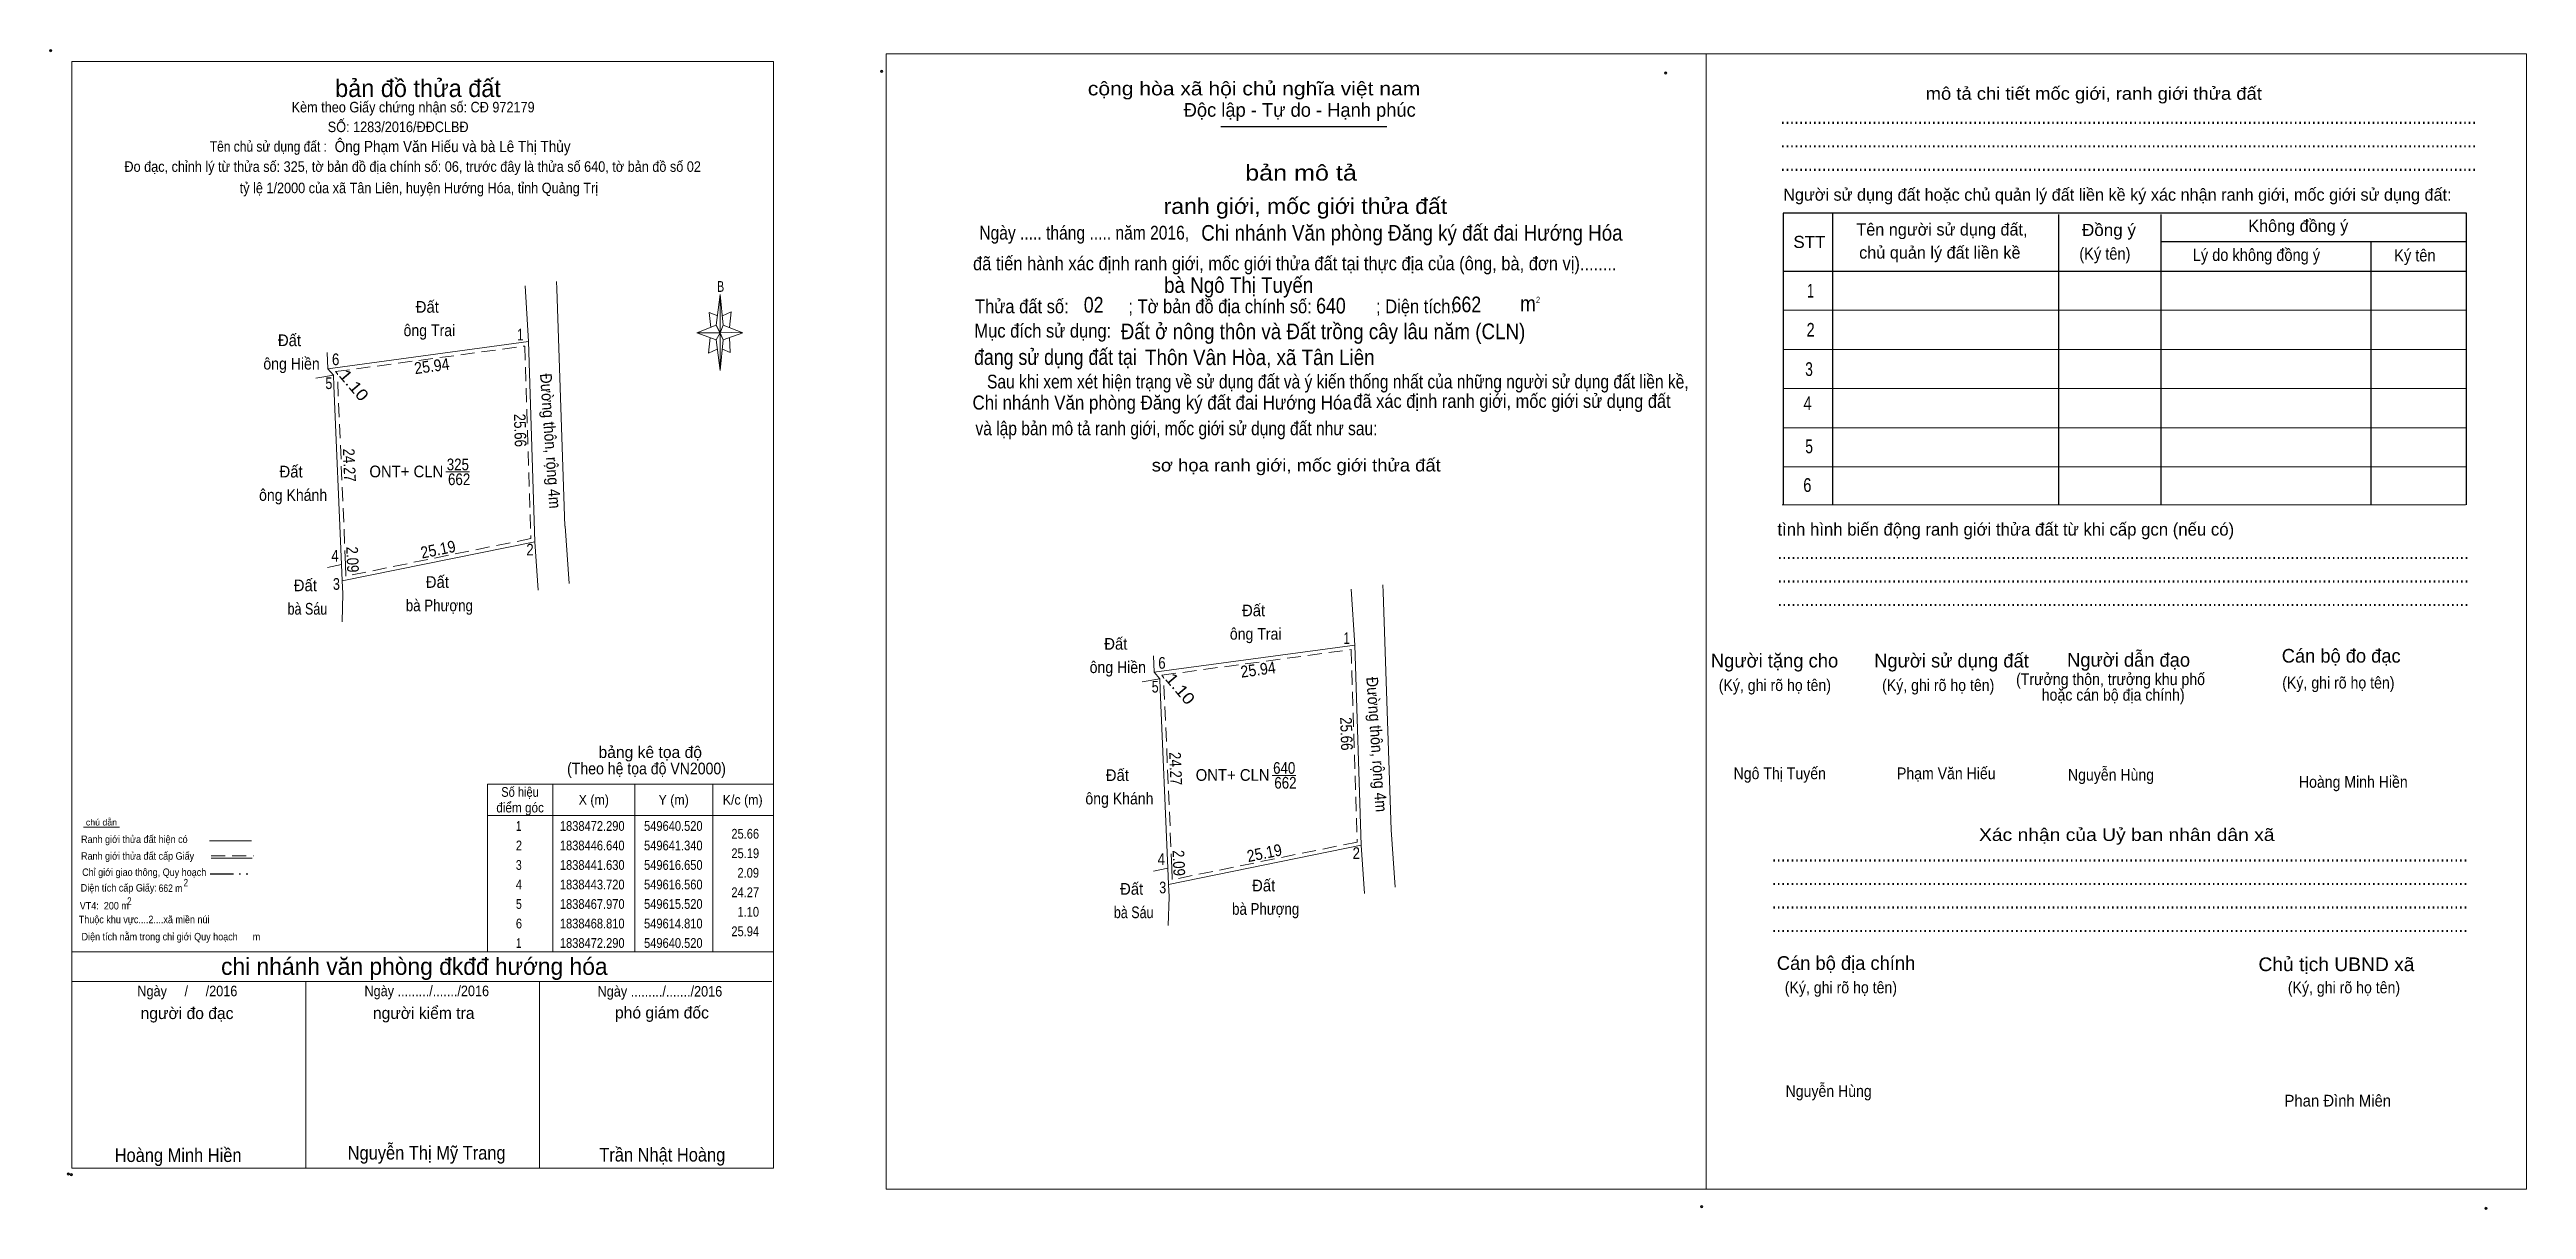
# Model space of a CAD drawing. Header units: metres. Extents: x 549035 to 549897, y 1838361 to 1838511.
# Drawn here: x 549579.1 to 549896.8, y 1838361.1 to 1838509.7 of the extents above; entities that cross this region are included whole.
import ezdxf
from ezdxf.enums import TextEntityAlignment as Align

# ---------------------------------------------------------------- set-up
doc = ezdxf.new("R2010")
doc.units = ezdxf.units.M
doc.header["$LTSCALE"] = 0.6
doc.header["$PDMODE"] = 32
doc.header["$PDSIZE"] = 0.3
doc.linetypes.add('DASH_DOUBLE_DOT', pattern=[9.2, 5, -1.2, 0.3, -1.2, 0.3, -1.2])
doc.linetypes.add('MEDIUM_DASHED', pattern=[4.5, 3, -1.5])
for name, color, linetype, lineweight in [('14', 7, 'Continuous', 13), ('63', 7, 'Continuous', 13), ('7', 7, 'Continuous', 13)]:
    doc.layers.add(name, color=color, linetype=linetype, lineweight=lineweight)
for name, color, linetype in [('17', 7, 'Continuous'), ('25', 7, 'Continuous'), ('6', 7, 'Continuous')]:
    doc.layers.add(name, color=color, linetype=linetype)

msp = doc.modelspace()

# ---------------------------------------------------------------- texts
at = {"layer": '14'}
for s, height, p in [('bản đồ thửa đất', 2.25, (549626.355, 1838503.64)), ('bảng kê tọa độ', 1.5, (549656.14, 1838418.93)), ('chi nhánh văn phòng đkđđ hướng hóa', 2.187, (549625.885, 1838391.13)), ('người đo đạc', 1.5, (549596.735, 1838385.47)), ('người kiểm tra', 1.5, (549627.085, 1838385.49)), ('phó giám đốc', 1.5, (549657.64, 1838385.55))]:
    msp.add_text(s, height=height, dxfattribs=at).set_placement(p, align=Align.CENTER)
for s, height, width, p in [('Kèm theo Giấy chứng nhận số: CĐ 972179', 1.35, 0.9, (549625.73, 1838501.67)), ('SỐ: 1283/2016/ĐĐCLBĐ', 1.35, 0.9, (549623.81, 1838499.14)), ('Đo đạc, chỉnh lý từ thửa số: 325, tờ bản đồ địa chính số: 06, trước đây là thửa số 640, tờ bản đồ số 02', 1.35, 0.9, (549625.67, 1838494.05)), ('Tên chủ sử dụng đất :', 1.35, 0.85, (549607.165, 1838496.63)), (' tỷ lệ 1/2000 của xã Tân Liên, huyện Hướng Hóa, tỉnh Quảng Trị', 1.35, 0.9, (549626.24, 1838491.31)), ('B', 1.378, 0.75, (549665.16, 1838478.67)), ('(Theo hệ tọa độ VN2000)', 1.5, 0.9, (549655.66, 1838416.83)), ('chú dẫn', 0.8, 1.05, (549585.76, 1838410.28)), ('Ranh giới thửa đất cấp Giấy', 0.96, 0.9, (549590.39, 1838405.89)), ('Ranh giới thửa đất hiện có ', 0.96, 0.9, (549590.135, 1838408.03)), ('Chỉ giới giao thông, Quy hoạch', 0.96, 0.9, (549591.24, 1838403.81)), ('2', 0.96, 0.8, (549596.58, 1838402.47)), ('2', 0.96, 0.8, (549596.58, 1838402.47)), (' VT4:  200 m ', 0.96, 0.9, (549586.125, 1838399.51)), ('Diện tích cấp Giấy: ', 0.96, 0.9, (549588.145, 1838401.81)), ('2', 0.96, 0.8, (549589.34, 1838400.11)), ('662 m ', 0.96, 0.85, (549594.76, 1838401.76)), ('Thuộc khu vực....2....xã miền núi', 0.96, 0.9, (549591.23, 1838397.75)), ('Diện tích nằm trong chỉ giới Quy hoạch      m', 0.96, 0.9, (549594.665, 1838395.55)), ('Ngày     /     /2016', 1.35, 0.9, (549596.775, 1838388.39)), ('Ngày ........./......./2016', 1.35, 0.9, (549627.48, 1838388.4)), ('Ngày ........./......./2016', 1.35, 0.9, (549657.38, 1838388.35)), ('Hoàng Minh Hiền', 1.75, 0.9, (549595.59, 1838367.15)), ('Nguyễn Thị Mỹ Trang', 1.75, 0.9, (549627.46, 1838367.46)), ('Trần Nhật Hoàng', 1.75, 0.9, (549657.685, 1838367.21))]:
    msp.add_text(s, height=height, dxfattribs=dict(at, width=width)).set_placement(p, align=Align.CENTER)
at = {"layer": '14', "width": 0.9}
msp.add_text('Ông Phạm Văn Hiếu và bà Lê Thị Thủy', height=1.44, dxfattribs=at).set_placement((549615.67, 1838496.58))
at = {"layer": '17'}
for s, width, p in [('Ngô Thị Tuyến', 0.9, (549795.08, 1838416.21)), ('Phạm Văn Hiếu', 0.9, (549816.03, 1838416.21)), ('Nguyễn Hùng', 0.9, (549837.96, 1838416.03)), ('Hoàng Minh Hiền', 0.9, (549867.58, 1838415.11)), ('Nguyễn Hùng', 0.9, (549801.75, 1838375.49)), ('Phan Đình Miên', 0.95, (549865.73, 1838374.26))]:
    msp.add_text(s, height=1.5, dxfattribs=dict(at, width=width)).set_placement(p)
at = {"layer": '25', "width": 0.9}
for s, height, p in [('Chi nhánh Văn phòng Đăng ký đất đai Hướng Hóa', 2, (549726.8, 1838485.23)), ('Đất ở nông thôn và Đất trồng cây lâu năm (CLN)', 2, (549716.48, 1838472.6)), ('Chi nhánh Văn phòng Đăng ký đất đai Hướng Hóa', 1.8, (549697.47, 1838463.58))]:
    msp.add_text(s, height=height, dxfattribs=at).set_placement(p)
at = {"layer": '6', "width": 0.9}
msp.add_text(' bà Ngô Thị Tuyến', height=2, dxfattribs=at).set_placement((549721.37, 1838478.54))
at = {"layer": '63'}
for s, height, width, p in [('Đất ', 1.5, 0.95, (549627.81, 1838475.99)), ('Đất ', 1.5, 0.95, (549610.14, 1838471.71)), ('Đất ', 1.5, 0.95, (549610.14, 1838471.71)), ('ông Trai', 1.5, 0.9, (549627.815, 1838472.99)), ('ông Hiền', 1.5, 0.9, (549610.135, 1838468.71)), ('ông Hiền', 1.5, 0.9, (549610.135, 1838468.71)), ('325', 1.5, 0.85, (549631.465, 1838455.8)), ('Đất ', 1.5, 0.95, (549610.34, 1838454.88)), ('ONT+ CLN', 1.5, 0.95, (549624.86, 1838454.9)), ('662', 1.5, 0.85, (549631.63, 1838453.9)), ('ông Khánh', 1.5, 0.9, (549610.34, 1838451.88)), ('Đất ', 1.5, 0.95, (549612.17, 1838440.3)), ('Đất ', 1.5, 0.95, (549629.1, 1838440.73)), ('bà Sáu', 1.5, 0.8, (549612.17, 1838437.3)), ('bà Phượng', 1.5, 0.85, (549629.095, 1838437.73)), ('Đất ', 1.5, 0.95, (549733.78, 1838437.09)), ('ông Trai', 1.5, 0.9, (549733.785, 1838434.09)), ('Đất ', 1.5, 0.95, (549716.11, 1838432.81)), ('Đất ', 1.5, 0.95, (549716.11, 1838432.81)), ('ông Hiền', 1.5, 0.9, (549716.105, 1838429.81)), ('ông Hiền', 1.5, 0.9, (549716.105, 1838429.81)), ('Đất ', 1.5, 0.95, (549716.31, 1838415.98)), ('ONT+ CLN', 1.5, 0.95, (549730.83, 1838416)), ('640', 1.5, 0.85, (549737.445, 1838416.9)), ('662', 1.5, 0.85, (549737.6, 1838415)), ('điểm góc', 1.25, 0.9, (549639.45, 1838411.95)), ('Số hiệu', 1.25, 0.85, (549639.44, 1838413.95)), ('X (m)', 1.25, 0.95, (549648.9, 1838412.95)), ('Y (m)', 1.25, 0.95, (549659.145, 1838412.95)), ('K/c (m)', 1.25, 0.95, (549667.995, 1838412.95)), ('ông Khánh', 1.5, 0.9, (549716.31, 1838412.98)), (' 1', 1.25, 0.75, (549639.1, 1838409.59)), ('1838472.290', 1.25, 0.85, (549648.7, 1838409.59)), ('549640.520', 1.25, 0.85, (549659.1, 1838409.59)), (' 2', 1.25, 0.85, (549639.105, 1838407.09)), ('1838446.640', 1.25, 0.85, (549648.7, 1838407.09)), ('549641.340', 1.25, 0.85, (549659.1, 1838407.09)), (' 4', 1.25, 0.85, (549639.1, 1838402.09)), (' 3', 1.25, 0.8, (549639.095, 1838404.59)), ('1838441.630', 1.25, 0.85, (549648.7, 1838404.59)), ('1838443.720', 1.25, 0.85, (549648.7, 1838402.09)), ('549616.650', 1.25, 0.85, (549659.1, 1838404.59)), ('549616.560', 1.25, 0.85, (549659.1, 1838402.09)), ('Đất ', 1.5, 0.95, (549735.07, 1838401.83)), (' 5', 1.25, 0.8, (549639.105, 1838399.59)), ('1838467.970', 1.25, 0.85, (549648.7, 1838399.59)), ('549615.520', 1.25, 0.85, (549659.1, 1838399.59)), ('Đất ', 1.5, 0.95, (549718.14, 1838401.4)), ('bà Phượng', 1.5, 0.85, (549735.065, 1838398.83)), (' 6', 1.25, 0.85, (549639.105, 1838397.09)), ('1838468.810', 1.25, 0.85, (549648.7, 1838397.09)), ('549614.810', 1.25, 0.85, (549659.1, 1838397.09)), ('bà Sáu', 1.5, 0.8, (549718.14, 1838398.4)), (' 1', 1.25, 0.75, (549639.1, 1838394.59)), ('1838472.290', 1.25, 0.85, (549648.7, 1838394.59)), ('549640.520', 1.25, 0.85, (549659.1, 1838394.59))]:
    msp.add_text(s, height=height, dxfattribs=dict(at, width=width)).set_placement(p, align=Align.CENTER)
for s, height, width, p in [(' 1', 1.5, 0.75, (549639.91, 1838472.44)), (' 6', 1.5, 0.85, (549616.27, 1838469.27)), (' 5', 1.5, 0.8, (549615.37, 1838466.21)), (' 4', 1.5, 0.85, (549616.18, 1838444.1)), (' 2', 1.5, 0.85, (549641.19, 1838444.88)), (' 3', 1.5, 0.8, (549616.34, 1838440.48)), (' 1', 1.5, 0.75, (549745.88, 1838433.54)), (' 6', 1.5, 0.85, (549722.24, 1838430.37)), (' 5', 1.5, 0.8, (549721.34, 1838427.31)), ('25.66', 1.25, 0.85, (549670.1, 1838408.59)), ('25.19', 1.25, 0.85, (549670.1, 1838406.09)), (' 4', 1.5, 0.85, (549722.15, 1838405.2)), (' 2', 1.5, 0.85, (549747.16, 1838405.98)), ('2.09', 1.25, 0.85, (549670.09, 1838403.59)), ('24.27', 1.25, 0.85, (549670.1, 1838401.09)), (' 3', 1.5, 0.8, (549722.31, 1838401.58)), ('25.94', 1.25, 0.85, (549670.1, 1838396.09)), ('1.10', 1.25, 0.85, (549670.09, 1838398.59))]:
    msp.add_text(s, height=height, dxfattribs=dict(at, width=width)).set_placement(p, align=Align.RIGHT)
for s, rotation, width, p in [('25.94', 7.708, 0.9, (549628.2244, 1838468.4165)), ('1.10', 310.206, 1.15, (549617.561, 1838466.2141)), ('Đường thôn, rộng 4m', 274.014, 0.9, (549642.6038, 1838459.5075)), ('25.66', 271.831, 0.85, (549638.7104, 1838460.899)), ('24.27', 272.456, 0.85, (549616.8036, 1838456.4271)), ('2.09', 272.466, 0.85, (549617.2135, 1838444.3323)), ('25.19', 11.471, 0.9, (549629.0759, 1838444.9218)), ('1.10', 310.206, 1.15, (549723.5311, 1838427.3141)), ('25.94', 7.708, 0.9, (549734.1944, 1838429.5165)), ('Đường thôn, rộng 4m', 274.014, 0.9, (549748.5738, 1838420.6075)), ('25.66', 271.831, 0.85, (549744.6804, 1838421.999)), ('24.27', 272.456, 0.85, (549722.7736, 1838417.5271)), ('2.09', 272.466, 0.85, (549723.1835, 1838405.4323)), ('25.19', 11.471, 0.9, (549735.0459, 1838406.0218))]:
    msp.add_text(s, height=1.5, rotation=rotation, dxfattribs=dict(at, width=width)).set_placement(p, align=Align.CENTER)
at = {"layer": '7'}
for s, height, width, p in [('cộng hòa xã hội chủ nghĩa việt nam', 1.756, 1.15, (549712.26, 1838503.85)), ('........................................................................................................................................................', 1.756, 0.9, (549801.1, 1838500.19)), ('........................................................................................................................................................', 1.756, 0.9, (549801.1, 1838497.19)), ('........................................................................................................................................................', 1.756, 0.9, (549801.1, 1838494.17)), ('Ngày ..... tháng ..... năm 2016, ', 1.76, 0.85, (549698.34, 1838485.37)), ('STT', 1.555, 1.05, (549802.74, 1838484.29)), ('Đồng ý', 1.555, 1.05, (549839.76, 1838485.83)), (' đã tiến hành xác định ranh giới, mốc giới thửa đất tại thực địa của (ông, bà, đơn vị)........', 1.756, 0.9, (549696.95, 1838481.43)), ('(Ký tên)', 1.555, 0.9, (549839.42, 1838482.79)), ('Lý do không đồng ý', 1.555, 0.9, (549853.96, 1838482.63)), ('Ký tên', 1.555, 0.9, (549879.8, 1838482.57)), ('Thửa đất số:             ; Tờ bản đồ địa chính số:              ; Diện tích:', 1.76, 0.9, (549697.79, 1838475.93)), ('02', 2, 0.85, (549711.74, 1838476.01)), ('640', 2, 0.85, (549741.54, 1838475.89)), ('662', 2, 0.85, (549758.91, 1838476.06)), (' m', 2, 0.9, (549767.03, 1838476.17)), ('2', 0.7999, 0.8, (549769.74, 1838477.25)), ('Mục đích sử dụng:', 1.76, 0.9, (549697.71, 1838472.81)), ('đang sử dụng đất tại ', 2, 0.85, (549697.67, 1838469.31)), ('Thôn Vân Hòa, xã Tân Liên', 2, 0.9, (549719.6, 1838469.28)), ('Sau khi xem xét hiện trạng về sử dụng đất và ý kiến thống nhất của những người sử dụng đất liền kề,', 1.756, 0.85, (549699.33, 1838466.29)), (' đã xác định ranh giới, mốc giới sử dụng đất', 1.75, 0.9, (549745.72, 1838463.8)), (' và lập bản mô tả ranh giới, mốc giới sử dụng đất như sau:', 1.756, 0.85, (549697.29, 1838460.29)), ('.......................................................................................................................................................', 1.756, 0.9, (549800.7, 1838444.41)), ('.......................................................................................................................................................', 1.756, 0.9, (549800.7, 1838441.41)), ('.......................................................................................................................................................', 1.756, 0.9, (549800.7, 1838438.39)), ('(Ký, ghi rõ họ tên)', 1.505, 0.9, (549793.17, 1838427.51)), ('(Ký, ghi rõ họ tên)', 1.505, 0.9, (549814.12, 1838427.51)), ('(Ký, ghi rõ họ tên)', 1.505, 0.9, (549865.44, 1838427.83)), ('........................................................................................................................................................', 1.756, 0.9, (549799.98, 1838405.65)), ('........................................................................................................................................................', 1.756, 0.9, (549799.98, 1838402.63)), ('........................................................................................................................................................', 1.756, 0.9, (549799.98, 1838399.63)), ('........................................................................................................................................................', 1.756, 0.9, (549799.98, 1838396.63)), ('Chủ tịch UBND xã', 1.756, 1.05, (549862.39, 1838391.61)), ('(Ký, ghi rõ họ tên)', 1.505, 0.9, (549801.64, 1838388.77)), ('(Ký, ghi rõ họ tên)', 1.505, 0.9, (549866.16, 1838388.77))]:
    msp.add_text(s, height=height, dxfattribs=dict(at, width=width)).set_placement(p)
for s, height, width, p in [('mô tả chi tiết mốc giới, ranh giới thửa đất', 1.605, 1.1, (549841.27, 1838503.29)), ('bản mô tả', 2.007, 1.2, (549739.6, 1838492.93)), ('ranh giới, mốc giới thửa đất', 2.007, 1.1, (549740.16, 1838488.65)), ('1', 1.756, 0.7, (549804.945, 1838477.93)), ('2', 1.756, 0.8, (549804.955, 1838472.93)), ('3', 1.756, 0.75, (549804.755, 1838467.89)), ('4', 1.756, 0.8, (549804.56, 1838463.51)), ('sơ họa ranh giới, mốc giới thửa đất', 1.605, 1.1, (549738.985, 1838455.65)), ('5', 1.756, 0.75, (549804.765, 1838457.99)), ('6', 1.756, 0.8, (549804.535, 1838453.03)), ('(Trưởng thôn, trưởng khu phố', 1.505, 0.9, (549843.42, 1838428.27)), ('hoặc cán bộ địa chính)', 1.505, 0.9, (549843.755, 1838426.27)), ('Xác nhận của Uỷ ban nhân dân xã', 1.606, 1.15, (549845.5, 1838408.29))]:
    msp.add_text(s, height=height, dxfattribs=dict(at, width=width)).set_placement(p, align=Align.CENTER)
for s, height, p in [('Độc lập - Tự do - Hạnh phúc', 1.756, (549724.55, 1838501.11)), ('Người sử dụng đất hoặc chủ quản lý đất liền kề ký xác nhận ranh giới, mốc giới sử dụng đất:', 1.555, (549801.44, 1838490.35)), ('Tên người sử dụng đất,', 1.555, (549810.82, 1838485.89)), ('Không đồng ý', 1.555, (549861.08, 1838486.35)), ('chủ quản lý đất liền kề', 1.555, (549811.18, 1838482.93)), ('tình hình biến động ranh giới thửa đất từ khi cấp gcn (nếu có)', 1.605, (549800.7, 1838447.43)), ('Người tặng cho', 1.76, (549792.16, 1838430.53)), ('Người sử dụng đất', 1.756, (549813.11, 1838430.53)), ('Người dẫn đạo', 1.755, (549837.85, 1838430.63)), ('Cán bộ đo đạc', 1.752, (549865.38, 1838431.15)), ('Cán bộ địa chính', 1.756, (549800.62, 1838391.77))]:
    msp.add_text(s, height=height, dxfattribs=at).set_placement(p)

# ---------------------------------------------------------------- linework, layer by layer
at = {"layer": '14'}
for p, q in [((549664.61, 1838474.41), (549665.11, 1838478.31)), ((549664.61, 1838472.51), (549662.11, 1838473.41)), ((549665.51, 1838474.41), (549668.01, 1838473.41)), ((549665.51, 1838472.51), (549665.11, 1838468.61)), ((549666.41, 1838470.91), (549665.41, 1838471.31)), ((549666.31, 1838472.81), (549666.41, 1838470.91)), ((549583.47, 1838410.08), (549588.07, 1838410.08)), ((549599.61, 1838408.31), (549604.99, 1838408.31)), ((549599.81, 1838406.07), (549605.07, 1838406.07)), ((549581.95, 1838394.07), (549671.95, 1838394.07)), ((549581.95, 1838390.27), (549671.75, 1838390.27)), ((549581.95, 1838390.27), (549671.75, 1838390.27)), ((549581.95, 1838390.27), (549671.75, 1838390.27)), ((549611.95, 1838366.37), (549611.95, 1838390.27)), ((549641.95, 1838366.37), (549641.95, 1838390.27))]:
    msp.add_line(p, q, dxfattribs=at)
at = {"layer": '14', "linetype": 'DASH_DOUBLE_DOT', "lineweight": 25}
msp.add_line((549599.71, 1838404.1), (549604.95, 1838404.1), dxfattribs=at)
at = {"layer": '14', "linetype": 'MEDIUM_DASHED'}
msp.add_line((549599.81, 1838406.39), (549605.25, 1838406.39), dxfattribs=at)
at = {"layer": '14'}
for points in [[(549581.95, 1838508.17), (549671.95, 1838508.17), (549671.95, 1838366.37), (549581.95, 1838366.37)], [(549665.11, 1838478.31), (549665.51, 1838474.41), (549665.11, 1838473.41)], [(549665.11, 1838473.41), (549662.11, 1838473.41), (549664.61, 1838474.41), (549665.51, 1838472.51), (549668.01, 1838473.41), (549665.11, 1838473.51)], [(549665.11, 1838473.41), (549665.11, 1838468.61), (549664.61, 1838472.51)]]:
    msp.add_lwpolyline(points, close=True, dxfattribs=at)
for points in [[(549665.11, 1838473.41), (549664.61, 1838474.41), (549662.11, 1838473.41)], [(549664.81, 1838475.61), (549663.71, 1838476.01), (549663.91, 1838474.11)], [(549665.11, 1838473.41), (549665.51, 1838472.51), (549668.01, 1838473.41)], [(549665.41, 1838475.61), (549666.51, 1838476.11), (549666.31, 1838474.11)], [(549663.81, 1838472.81), (549663.61, 1838470.81), (549664.71, 1838471.31)], [(549671.95, 1838366.37), (549581.95, 1838366.37), (549581.95, 1838390.27)]]:
    msp.add_lwpolyline(points, dxfattribs=at)
for p in [(549579.25, 1838509.57), (549581.49, 1838365.59), (549581.89, 1838365.53)]:
    msp.add_point(p, dxfattribs=at)
at = {"layer": '63'}
for p, q in [((549644.11, 1838480.01), (549644.17, 1838479.07)), ((549640.08, 1838479.45), (549640.52, 1838472.29)), ((549645.2, 1838448.62), (549644.17, 1838479.07)), ((549614.69, 1838470.9), (549614.81, 1838468.81)), ((549614.81, 1838468.81), (549640.52, 1838472.29)), ((549641.34, 1838446.64), (549640.52, 1838472.29)), ((549615.52, 1838467.97), (549614.81, 1838468.81)), ((549615.52, 1838467.97), (549614.81, 1838468.81)), ((549615.52, 1838467.97), (549614.81, 1838468.81)), ((549615.52, 1838467.97), (549614.81, 1838468.81)), ((549615.52, 1838467.97), (549614.81, 1838468.81)), ((549615.52, 1838467.97), (549614.81, 1838468.81)), ((549615.52, 1838467.97), (549614.81, 1838468.81)), ((549615.52, 1838467.97), (549614.81, 1838468.81)), ((549615.52, 1838467.97), (549614.81, 1838468.81)), ((549615.52, 1838467.97), (549614.81, 1838468.81)), ((549615.58, 1838466.61), (549616.56, 1838443.72)), ((549629.91, 1838455.59), (549632.96, 1838455.59)), ((549645.72, 1838441.28), (549645.21, 1838448.62)), ((549641.34, 1838446.64), (549641.77, 1838440.45)), ((549614.73, 1838443.33), (549616.56, 1838443.72)), ((549616.65, 1838441.63), (549616.72, 1838440.02)), ((549616.72, 1838440.02), (549616.61, 1838436.36)), ((549746.05, 1838440.55), (549746.49, 1838433.39)), ((549750.08, 1838441.11), (549750.14, 1838440.17)), ((549751.17, 1838409.72), (549750.14, 1838440.17)), ((549720.66, 1838432), (549720.78, 1838429.91)), ((549720.78, 1838429.91), (549746.49, 1838433.39)), ((549747.31, 1838407.74), (549746.49, 1838433.39)), ((549721.49, 1838429.07), (549720.78, 1838429.91)), ((549721.49, 1838429.07), (549720.78, 1838429.91)), ((549721.49, 1838429.07), (549720.78, 1838429.91)), ((549721.49, 1838429.07), (549720.78, 1838429.91)), ((549721.49, 1838429.07), (549720.78, 1838429.91)), ((549721.49, 1838429.07), (549720.78, 1838429.91)), ((549721.49, 1838429.07), (549720.78, 1838429.91)), ((549721.49, 1838429.07), (549720.78, 1838429.91)), ((549721.49, 1838429.07), (549720.78, 1838429.91)), ((549721.49, 1838429.07), (549720.78, 1838429.91)), ((549721.55, 1838427.71), (549722.53, 1838404.82)), ((549735.88, 1838416.69), (549738.93, 1838416.69)), ((549643.65, 1838415.57), (549643.65, 1838394.07)), ((549654.15, 1838415.57), (549654.15, 1838394.07)), ((549664.15, 1838415.57), (549664.15, 1838394.07)), ((549635.25, 1838411.57), (549671.95, 1838411.57)), ((549751.69, 1838402.38), (549751.18, 1838409.72)), ((549747.31, 1838407.74), (549747.74, 1838401.55)), ((549720.7, 1838404.43), (549722.53, 1838404.82)), ((549722.69, 1838401.12), (549722.58, 1838397.46)), ((549722.62, 1838402.73), (549722.69, 1838401.12))]:
    msp.add_line(p, q, dxfattribs=at)
at = {"layer": '63', "linetype": 'MEDIUM_DASHED'}
for points in [[(549640.04, 1838471.72), (549640.83, 1838447.05), (549617.12, 1838442.24), (549617.06, 1838443.74), (549616.01, 1838468.16), (549615.78, 1838468.44)], [(549746.01, 1838432.82), (549746.8, 1838408.15), (549723.09, 1838403.34), (549723.03, 1838404.84), (549721.98, 1838429.26), (549721.75, 1838429.54)]]:
    msp.add_lwpolyline(points, close=True, dxfattribs=at)
at = {"layer": '63'}
for points in [[(549613.24, 1838467.6), (549615.52, 1838467.97), (549614.81, 1838468.81)], [(549615.58, 1838466.61), (549615.52, 1838467.97), (549614.81, 1838468.81)], [(549616.56, 1838443.72), (549616.65, 1838441.63), (549641.34, 1838446.64)], [(549719.21, 1838428.7), (549721.49, 1838429.07), (549720.78, 1838429.91)], [(549721.55, 1838427.71), (549721.49, 1838429.07), (549720.78, 1838429.91)], [(549722.53, 1838404.82), (549722.62, 1838402.73), (549747.31, 1838407.74)]]:
    msp.add_lwpolyline(points, dxfattribs=at)
msp.add_lwpolyline([(549635.25, 1838415.57), (549671.95, 1838415.57), (549671.95, 1838394.07), (549635.25, 1838394.07)], close=True, dxfattribs=at)
at = {"layer": '7', "lineweight": 25}
for p, q in [((549729.32, 1838499.85), (549750.59, 1838499.85)), ((549807.74, 1838488.75), (549807.74, 1838451.39)), ((549836.76, 1838488.6), (549836.76, 1838451.39)), ((549849.85, 1838488.6), (549849.85, 1838451.39)), ((549849.85, 1838485.14), (549889.08, 1838485.14)), ((549876.79, 1838485.14), (549876.79, 1838451.39)), ((549801.44, 1838481.33), (549889.08, 1838481.33))]:
    msp.add_line(p, q, dxfattribs=at)
at = {"layer": '7'}
for p, q in [((549801.44, 1838476.31), (549889.08, 1838476.31)), ((549801.44, 1838471.29), (549889.08, 1838471.29)), ((549801.44, 1838466.28), (549889.08, 1838466.28)), ((549801.44, 1838461.26), (549889.08, 1838461.26)), ((549801.44, 1838456.24), (549889.08, 1838456.24)), ((549801.29, 1838451.39), (549888.93, 1838451.39))]:
    msp.add_line(p, q, dxfattribs=at)
for points in [[(549686.38, 1838509.17), (549791.57, 1838509.17), (549791.57, 1838363.68), (549686.38, 1838363.68)], [(549791.57, 1838509.17), (549896.76, 1838509.17), (549896.76, 1838363.68), (549791.57, 1838363.68)], [(549791.57, 1838509.16), (549896.76, 1838509.16), (549896.76, 1838363.68), (549791.57, 1838363.68)]]:
    msp.add_lwpolyline(points, close=True, dxfattribs=at)
at = {"layer": '7', "lineweight": 25}
msp.add_lwpolyline([(549889.08, 1838451.39), (549889.08, 1838488.75), (549801.44, 1838488.75), (549801.44, 1838451.39)], dxfattribs=at)
at = {"layer": '7'}
for p in [(549685.82, 1838506.92), (549786.37, 1838506.71), (549791, 1838361.43), (549891.56, 1838361.22)]:
    msp.add_point(p, dxfattribs=at)

msp.set_redraw_order([(e.dxf.handle, doc.entitydb.next_handle()) for e in msp.query("TEXT MTEXT ATTDEF DIMENSION ARC_DIMENSION")])  # texts and dimensions are drawn at this point

doc.saveas('drawing.dxf')
